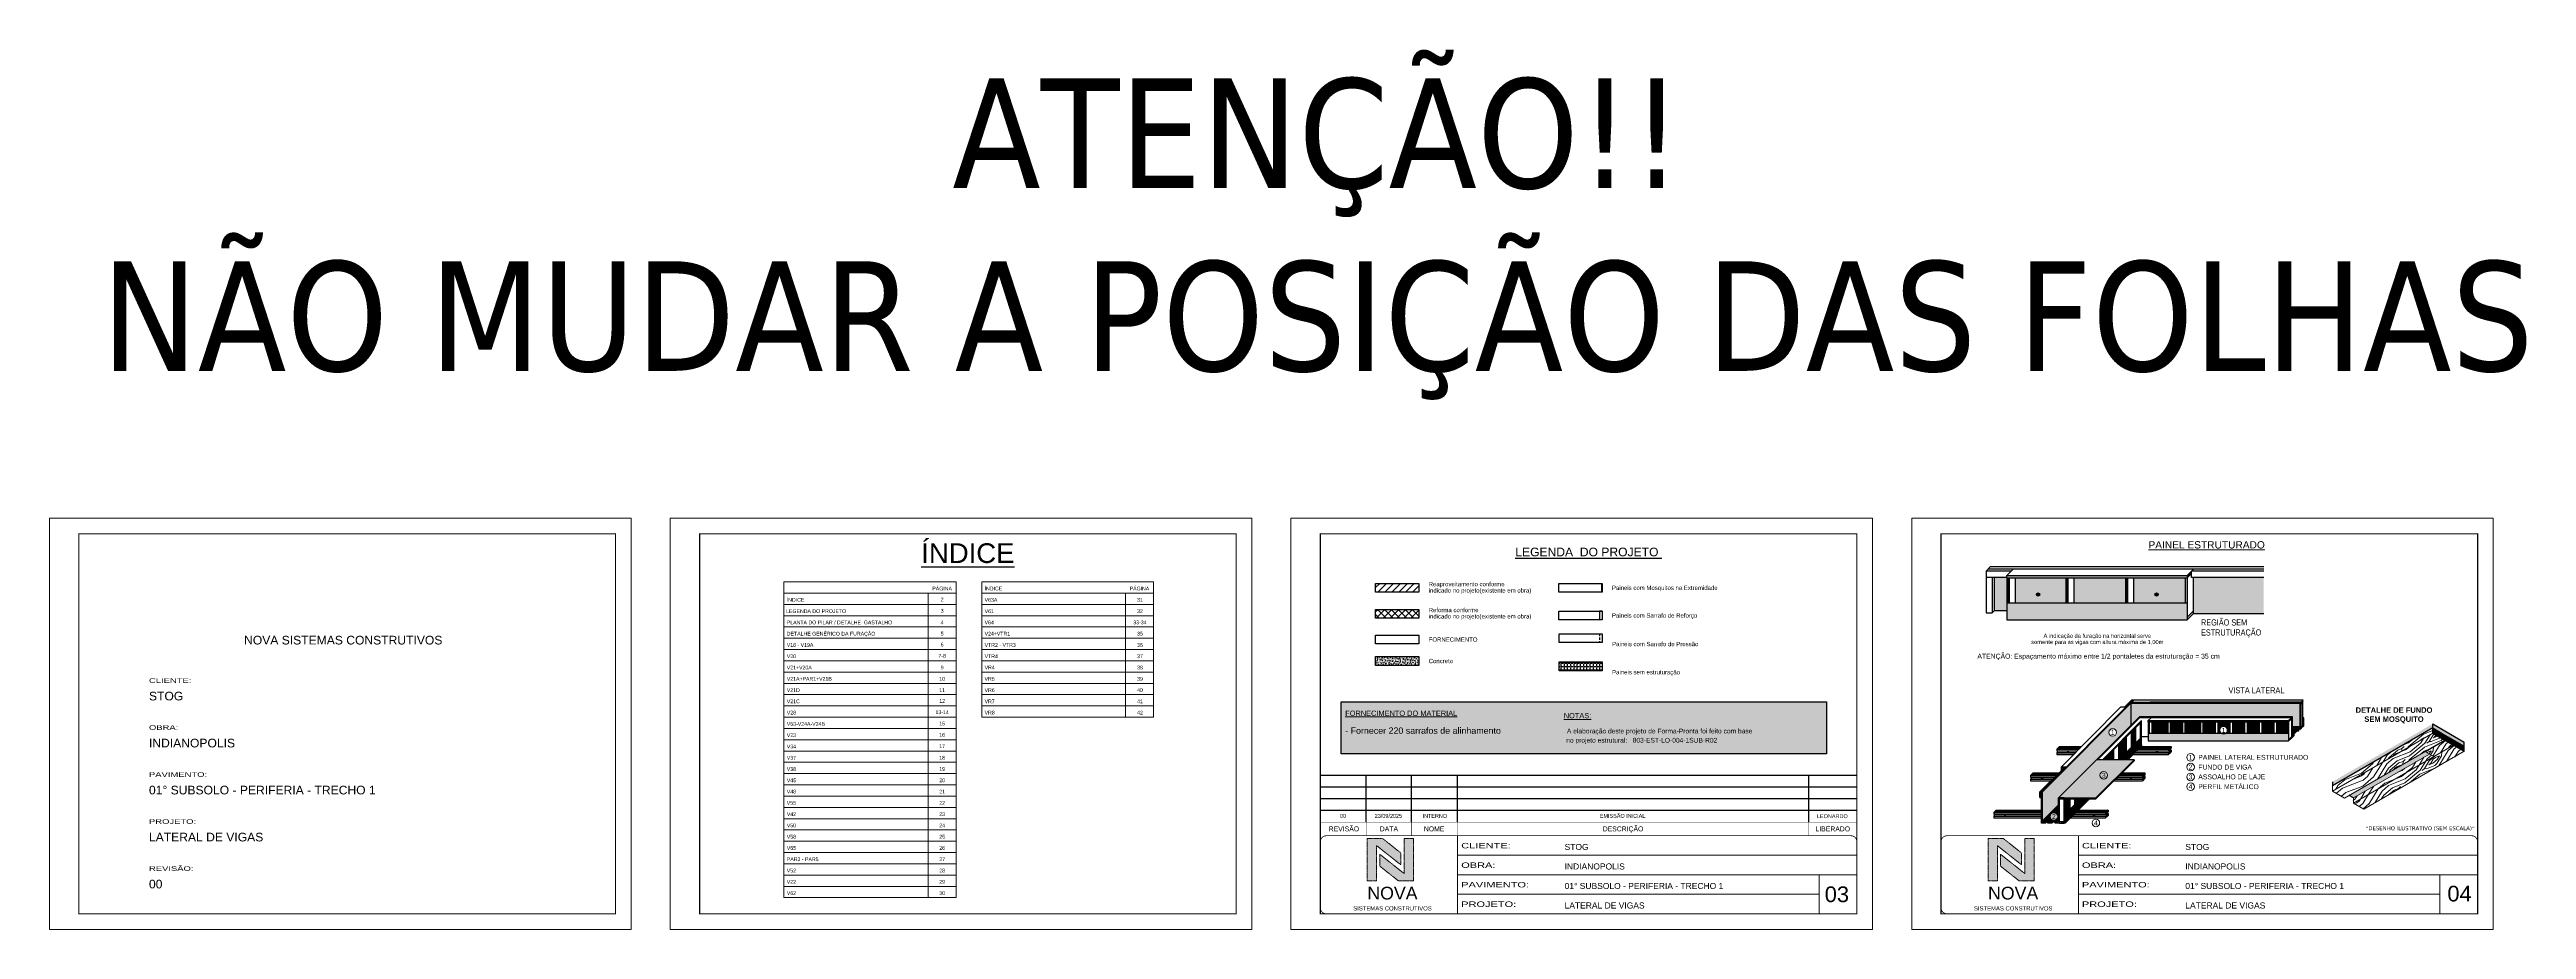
# Model space of a CAD drawing. Extents: x 0 to 6325, y 5574 to 19307.
# Drawn here: x 0 to 6325, y 17060 to 19307 of the extents above; entities that cross this region are included whole.
import ezdxf
from ezdxf.enums import TextEntityAlignment as Align

# ---------------------------------------------------------------- set-up
doc = ezdxf.new("R2010")
doc.units = 0
for name, pattern in [('CONTINUO', [0]), ('DASHED', [0.75, 0.5, -0.25]), ('HIDDEN', [9.525, 6.35, -3.175])]:
    doc.linetypes.add(name, pattern=pattern)
for name, color, linetype, lineweight in [('CARIMBO', 255, 'Continuous', 9), ('CARIMBO-LEGENDA', 75, 'Continuous', 15), ('Demarcação 1', 251, 'Continuous', 9), ('Folhas', 255, 'Continuous', 9), ('fundo', 100, 'Continuous', 9), ('Madeira', 126, 'Continuous', 18), ('REAPROVEITAMENTO', 251, 'Continuous', 9), ('SARRAFO DE PRESSAO', 251, 'DASHED', 9)]:
    doc.layers.add(name, color=color, linetype=linetype, lineweight=lineweight)
for name, color, linetype in [('COTA', 241, 'Continuous'), ('Hachura', 253, 'Continuous'), ('HACHURA MADEIRAS', 1, 'Continuous'), ('material do compensado', 7, 'Continuous'), ('Painéis', 200, 'Continuous'), ('SARR_2.2x7', 40, 'Continuous'), ('texto', 7, 'Continuous')]:
    doc.layers.add(name, color=color, linetype=linetype)
doc.layers.add('Demarcação 2', color=7, linetype='Continuous', lineweight=9, true_color=0xe0e0e0)
doc.styles.add('arial', font='arial.ttf')
doc.styles.add('CESAR1', font='arial.ttf', dxfattribs={"oblique": 15})
doc.styles.add('ROMANC', font='techb___.ttf', dxfattribs={"height": 2.5})
doc.styles.add('stylellllll', font='verdana.ttf', dxfattribs={"height": 2})
doc.styles.add('TAHOMA', font='tahoma.ttf')
doc.styles.add('Tecnologia', font='')
doc.styles.add('texto', font='ARIALN.TTF')
doc.styles.get('Tecnologia').set_extended_font_data('Forgotten Futurist')
pattern_1 = [(45, (2547.5042, 65749.2905), (0.99436891, 3.64601934), [4.6875, -0.9375, 0, -0.9375])]
pattern_2 = [(355, (-43579.17, 14712.44), (111.07494, 93.20294), [5.12645, -97.40264]), (85, (-43535.19, 14744.62), (-93.20294, 111.07494), [10.2529, -92.27619]), (40, (-43556.51, 14736.19), (8.936, 102.13894), [7.24881, -21.74642, 7.24881, -14.497615, 50.751904, -43.50449]), (40, (-43584.724, 14707.78), (8.936, 102.13894), [7.24983, -14.49967, 7.24983, -115.99871]), (40, (-43548.08, 14714.87), (8.936, 102.13894), [7.24983, -137.7482]), (40, (-43538.315, 14708.87), (8.936, 102.13894), [7.24983, -137.7482]), (40, (-43552.74, 14720.42), (8.936, 102.13894), [7.24983, -137.7482]), (40, (-43557.4, 14725.98), (8.936, 102.13894), [14.49967, -130.49838]), (40, (-43525.165, 14800.35), (8.936, 102.13894), [14.49967, -130.49838]), (40, (-43567.17, 14731.98), (8.936, 102.13894), [28.99933, -115.99871]), (40, (-43571.83, 14737.53), (8.936, 102.13894), [28.99933, -115.99871]), (40, (-43502.76, 14762.365), (8.936, 102.13894), [28.99933, -115.99871]), (40, (-43576.04, 14748.19), (8.936, 102.13894), [21.7497, -123.24834]), (40, (-43595.13, 14765.3), (8.936, 102.13894), [21.7497, -123.24834]), (40, (-43585.81, 14754.19), (8.936, 102.13894), [21.7497, -123.24834]), (40, (-43516.74, 14779.026), (8.936, 102.13894), [36.24951, -108.74853]), (40, (-43526.506, 14785.03), (8.936, 102.13894), [36.24951, -108.74853]), (40, (-43518.526, 14758.6), (8.936, 102.13894), [50.74931, -94.24873]), (21.56505, (-43568.063, 14721.764), (102.138945, -8.936), [11.4631, -217.79893]), (21.56505, (-43544.954, 14750.62), (102.138945, -8.936), [11.4631, -217.79893]), (21.56505, (-43550.955, 14740.85), (102.138945, -8.936), [11.4631, -217.79893]), (21.56505, (-43574.063, 14711.997), (102.138945, -8.936), [22.9262, -206.33583]), (21.56505, (-43549.614, 14756.17), (102.138945, -8.936), [34.3893, -194.87273]), (21.56505, (-43559.38, 14762.173), (102.138945, -8.936), [45.8524, -183.40963]), (21.56505, (-43569.15, 14768.173), (102.138945, -8.936), [45.8524, -183.40963]), (21.56505, (-43581.79, 14800.155), (102.138945, -8.936), [45.8524, -183.40963]), (21.56505, (-43582.682, 14789.94), (102.138945, -8.936), [57.3155, -171.94653]), (21.56505, (-43578.47, 14779.28), (102.138945, -8.936), [57.3155, -171.94653]), (58.43495, (-43546.295, 14735.298), (8.936, 102.138945), [11.4631, -217.79893]), (58.43495, (-43562.51, 14726.424), (8.936, 102.138945), [11.4631, -217.79893]), (58.43495, (-43579.17, 14712.444), (8.936, 102.138945), [22.9262, -206.33583]), (58.43495, (-43547.19, 14725.084), (8.936, 102.138945), [22.9262, -206.33583]), (58.43495, (-43589.83, 14708.23), (8.936, 102.138945), [34.3893, -194.87273]), (58.43495, (-43600.045, 14709.124), (8.936, 102.138945), [45.8524, -183.40963]), (58.43495, (-43507.673, 14706.19), (8.936, 102.138945), [45.8524, -183.40963]), (58.43495, (-43542.53, 14719.53), (8.936, 102.138945), [45.8524, -183.40963]), (58.43495, (-43522.994, 14707.53), (8.936, 102.138945), [57.3155, -171.94653]), (58.43495, (-43532.76, 14713.53), (8.936, 102.138945), [57.3155, -171.94653])]
pattern_3 = [(0, (-32686.6533, 6958.4922), (0.82275303, 1.645506056), [0, -1.645506056])]

# ---------------------------------------------------------------- blocks, each defined once
blk = doc.blocks.new('A$C64660E27')
at = {"layer": 'COTA', "true_color": 0x1a1a1a}
h = blk.add_hatch(color=250, dxfattribs=at)
h.dxf.hatch_style = 1
h.paths.add_polyline_path([(185.4, -11.6), (142.4, -11.6), (142.4, -131.6), (168.8, -131.6), (168.8, -32.2), (237.7, -86.7), (237.7, -53)])
at = {"layer": 'COTA'}
h = blk.add_hatch(color=20, dxfattribs=at)
h.dxf.hatch_style = 1
h.paths.add_polyline_path([(273, -11.4), (246.6, -11.4), (246.6, -111.1), (177.7, -56.6), (177.7, -90.2), (230, -131.6), (273, -131.6)])
for p, q in [((142.4, -131.6), (142.4, -11.6)), ((142.4, -11.6), (185.4, -11.6)), ((168.8, -32.2), (237.7, -86.7)), ((168.8, -131.6), (168.8, -32.2)), ((246.6, -111.1), (177.7, -56.6)), ((177.7, -90.2), (177.7, -56.6)), ((185.4, -11.6), (237.7, -53)), ((237.7, -86.7), (237.7, -53)), ((273, -11.4), (246.6, -11.4)), ((246.6, -111.1), (246.6, -11.4)), ((273, -11.4), (273, -131.6)), ((142.4, -131.6), (168.8, -131.6)), ((230, -131.6), (177.7, -90.2)), ((273, -131.6), (230, -131.6))]:
    blk.add_line(p, q)
at = {"layer": 'CARIMBO-LEGENDA', "color": 7, "linetype": 'Continuous', "style": 'arial'}
blk.add_text('SISTEMAS CONSTRUTIVOS', height=12, dxfattribs=at).set_placement((102.5, -216))
at = {"layer": 'CARIMBO-LEGENDA', "color": 7, "linetype": 'Continuous', "ltscale": 100, "style": 'arial'}
blk.add_text('NOVA', height=36, dxfattribs=at).set_placement((142.4, -184.8))
blk = doc.blocks.new('9999999999')
at = {"color": 30, "linetype": 'CONTINUO'}
for p, q in [((98564.6, 34230.2), (98564.6, 34429.4)), ((98564.6, 34379.6), (99584, 34379.6)), ((98564.6, 34329.8), (99488, 34329.8)), ((99584, 34329.8), (99488, 34329.8)), ((99488, 34329.8), (99488, 34230.2)), ((98564.6, 34280), (99488, 34280))]:
    blk.add_line(p, q, dxfattribs=at)
at = {"color": 30, "linetype": 'CONTINUO', "const_width": 2}
blk.add_lwpolyline([(99584, 34230.2), (99584, 34414.4, 0.414214), (99569, 34429.4), (98229, 34429.4, 0.414214), (98214, 34414.4), (98214, 34245.2, 0.414214), (98229, 34230.2), (99584, 34230.2)], format="xyb", dxfattribs=at)
at = {"layer": 'Folhas'}
blk.add_lwpolyline([(98139, 34190.2), (99624, 34190.2), (99624, 35240.2), (98139, 35240.2)], close=True, dxfattribs=at)
at = {"layer": 'Folhas', "color": 30, "const_width": 3}
blk.add_lwpolyline([(98214, 34230.2), (99584, 34230.2), (99584, 35200.2), (98214, 35200.2)], close=True, dxfattribs=at)
at = {"xscale": 0.9, "yscale": 0.9, "zscale": 0.9}
blk.add_blockref('A$C64660E27', (98205.8, 34433.1), dxfattribs=at)
at = {"color": 7, "linetype": 'Continuous', "ltscale": 5, "style": 'arial'}
for s, height, p in [('STOG', 15.48, (98837.7, 34393.1)), ('INDIANOPOLIS', 15.483, (98837.7, 34343.3)), ('01° SUBSOLO - PERIFERIA - TRECHO 1', 15.483, (98837.7, 34293.5)), ('LATERAL DE VIGAS', 15.483, (98837.7, 34243.7))]:
    blk.add_text(s, height=height, dxfattribs=at).set_placement(p)
at = {"layer": 'Folhas', "color": 7, "style": 'Tecnologia', "width": 1.5}
for s, p in [('CLIENTE:', (98573.7, 34397.2)), ('OBRA:', (98573.7, 34347.3)), ('PAVIMENTO:', (98573.7, 34297.5)), ('PROJETO:', (98573.7, 34247.7))]:
    blk.add_text(s, height=14, dxfattribs=at).set_placement(p)

msp = doc.modelspace()

# ---------------------------------------------------------------- hatches: boundary and pattern name
at = {"linetype": 'ByBlock', "ltscale": 2}
for points in [[(5458.34, 17963.74), (4998.29, 17963.74), (4998.29, 17957.36), (5458.34, 17957.36)], [(4998.18, 17893.65), (5003.5, 17893.65), (5003.5, 17957.25), (4998.18, 17957.25)], [(5148.36, 17893.65), (5153.68, 17893.65), (5153.68, 17957.25), (5148.36, 17957.25)], [(5339.31, 17546.16), (5341.66, 17548.51), (5341.66, 17589.95), (5339.31, 17587.6)], [(5358.96, 17561.4), (5361.4, 17561.4), (5361.4, 17590.11), (5358.96, 17590.11)], [(5406.24, 17561.4), (5408.67, 17561.4), (5408.67, 17590.11), (5406.24, 17590.11)], [(5443.77, 17561.39), (5446.21, 17561.39), (5446.21, 17590.11), (5443.77, 17590.11)], [(5489.7, 17561.39), (5492.14, 17561.39), (5492.14, 17590.11), (5489.7, 17590.11)], [(5527.23, 17561.39), (5529.67, 17561.39), (5529.67, 17590.11), (5527.23, 17590.11)], [(5564.77, 17561.39), (5567.21, 17561.39), (5567.21, 17590.11), (5564.77, 17590.11)], [(5602.3, 17561.39), (5604.74, 17561.39), (5604.74, 17590.11), (5602.3, 17590.11)], [(5639.84, 17561.39), (5642.27, 17561.39), (5642.27, 17590.11), (5639.84, 17590.11)], [(5677.37, 17561.39), (5679.81, 17561.39), (5679.81, 17590.11), (5677.37, 17590.11)], [(5714.9, 17561.39), (5717.34, 17561.39), (5717.34, 17590.11), (5714.9, 17590.11)], [(5756.23, 17600.1), (5754.21, 17600.1), (5754.21, 17597.86)], [(5285.91, 17534.2), (5283.56, 17531.85), (5283.56, 17493.35), (5285.91, 17493.35)], [(5339.42, 17546.27), (5339.42, 17548.74), (5286.02, 17495.35), (5286.02, 17493.46), (5286.61, 17493.46)], [(5315.97, 17525.3), (5318.32, 17527.65), (5318.32, 17566.95), (5315.97, 17564.59)], [(5188.75, 17393.33), (5186.18, 17393.33), (5144.72, 17351.87), (5147.29, 17351.87)], [(5171.54, 17378.69), (5173.89, 17381.04), (5173.89, 17393.22), (5171.54, 17393.22)]]:
    msp.add_hatch(color=256, dxfattribs=at).paths.add_polyline_path(points)
for points in [[(5469.69, 17968.62), (5469.69, 17975), (5458.34, 17963.74), (5458.34, 17957.36)], [(5300.74, 17893.65), (5306.07, 17893.65), (5306.07, 17957.36), (5300.74, 17957.36)], [(5731.43, 17559.46), (5725.45, 17553.53), (5725.45, 17549.33), (5731.43, 17555.26)], [(5746.6, 17570.31), (5746.6, 17574.5), (5742.37, 17570.31), (5742.37, 17566.11)], [(5086.2, 17411.48), (5082.54, 17411.48), (5082.54, 17396.63), (5086.2, 17396.63)]]:
    msp.add_hatch(color=256).paths.add_polyline_path(points)
h = msp.add_hatch(color=256)
h.paths.add_polyline_path([(5458.34, 17857.11), (5458.34, 17850.73), (5474.57, 17866.82), (5474.57, 17873.2)])
h.paths.add_polyline_path([(5453.02, 17893.65), (5458.34, 17893.65), (5458.34, 17957.36), (5453.02, 17957.36)])
at = {"linetype": 'Continuous', "ltscale": 1.5}
h = msp.add_hatch(dxfattribs=at)
h.set_pattern_fill('ANSI36', color=256, scale=15, style=0)
h.set_pattern_definition(pattern_1)
h.paths.add_polyline_path([(5129.97, 17524.78), (5127.47, 17522.27), (5184.03, 17522.27), (5186.52, 17524.78)])
h = msp.add_hatch(dxfattribs=at)
h.set_pattern_fill('ANSI36', color=256, scale=15, style=0)
h.set_pattern_definition(pattern_1)
h.paths.add_polyline_path([(5415.66, 17524.78), (5337.93, 17524.78), (5335.42, 17522.27), (5413.16, 17522.27)])
h.paths.add_polyline_path([(5415.66, 17524.78), (5413.16, 17522.27), (5413.16, 17508.66), (5415.66, 17511.17)])
h = msp.add_hatch(dxfattribs=at)
h.set_pattern_fill('ANSI36', color=256, scale=15, style=0)
h.set_pattern_definition(pattern_1)
h.paths.add_polyline_path([(5062.99, 17457.41), (5060.49, 17454.9), (5117.05, 17454.9), (5119.54, 17457.41)])
h = msp.add_hatch(dxfattribs=at)
h.set_pattern_fill('ANSI36', color=256, scale=15, style=0)
h.set_pattern_definition(pattern_1)
h.paths.add_polyline_path([(5348.68, 17457.41), (5346.18, 17454.9), (5346.18, 17441.29), (5348.68, 17443.8)])
h.paths.add_polyline_path([(5289.68, 17457.41), (5287.17, 17454.9), (5346.18, 17454.9), (5348.68, 17457.41)])
h = msp.add_hatch(dxfattribs=at)
h.set_pattern_fill('ANSI36', color=256, scale=15, style=0)
h.set_pattern_definition(pattern_1)
h.paths.add_polyline_path([(4968.92, 17362.79), (4966.41, 17360.28), (5073.88, 17360.28), (5073.88, 17362.79)])
at = {"linetype": 'ByBlock', "ltscale": 2}
h = msp.add_hatch(color=256, dxfattribs=at)
h.paths.add_polyline_path([(5096.99, 17334.49), (5088.77, 17334.49), (5088.77, 17331.57), (5096.99, 17331.57)])
h.paths.add_polyline_path([(5113.29, 17334.49), (5102.5, 17334.49), (5102.5, 17331.57), (5113.29, 17331.57)])
h.paths.add_polyline_path([(5129.84, 17334.49), (5121.62, 17334.49), (5121.62, 17331.57), (5129.84, 17331.57)])
at = {"linetype": 'Continuous', "ltscale": 1.5}
h = msp.add_hatch(dxfattribs=at)
h.set_pattern_fill('ANSI36', color=256, scale=15, style=0)
h.set_pattern_definition(pattern_1)
h.paths.add_polyline_path([(5254.61, 17362.79), (5252.1, 17360.28), (5252.1, 17346.67), (5254.61, 17349.18)])
h.paths.add_polyline_path([(5178.5, 17362.79), (5176, 17360.28), (5252.1, 17360.28), (5254.61, 17362.79)])
at = {"layer": 'COTA', "linetype": 'Continuous', "ltscale": 200}
h = msp.add_hatch(dxfattribs=at)
h.set_pattern_fill('AR-CONC', color=256, scale=0.9)
h.set_pattern_definition([(50, (-100436.6474, -17100.103), (6.45534164, -0.56476921), [0.675, -7.425]), (355, (-100436.6474, -17100.103), (-1.248762, 6.7697292), [0.54, -5.94]), (100.4514445, (-100436.1094, -17100.15), (5.20657962, 6.20495992), [0.57366173, -6.310279]), (46.1842, (-100436.647, -17098.303), (9.605172, -1.4896735), [1.0125, -11.1375]), (96.6356355, (-100435.847, -17098.427), (8.4119575, 8.7670674), [0.8604931, -9.4654238]), (351.184164, (-100436.647, -17098.303), (8.4119575, 8.7670674), [0.81, -8.91]), (21, (-100435.7474, -17098.753), (5.37216347, -3.62357002), [0.675, -7.425]), (326, (-100435.7474, -17098.753), (2.189838, 6.5263504), [0.54, -5.94]), (71.451445, (-100435.3, -17099.055), (7.5620014, 2.90278038), [0.5736617, -6.310279]), (37.5, (-100436.6474, -17100.103), (0.1094387, 2.996044684), [0, -5.868, 0, -6.03, 0, -5.9625]), (7.5, (-100436.6474, -17100.103), (2.36762584, 3.54970541), [0, -3.438, 0, -5.733, 0, -2.2725]), (327.5, (-100438.6544, -17100.103), (4.804401926, -0.202993846), [0, -2.25, 0, -7.02, 0, -9.315]), (317.5, (-100439.5544, -17100.103), (5.24867552, 0.90094484), [0, -2.925, 0, -4.662, 0, -6.615])])
h.paths.add_polyline_path([(3496.67, 17734.23), (3496.67, 17756.48), (3386.1, 17756.48), (3386.1, 17734.23)])
at = {"layer": 'Demarcação 1'}
h = msp.add_hatch(color=256, dxfattribs=at)
h.paths.add_polyline_path([(5108.5, 17348.39, 1), (5127.86, 17348.39, 1)], flags=17)
h.paths.add_polyline_path([(5129.84, 17396.09), (5314.88, 17581.14), (5314.88, 17637.61), (5314.88, 17637.61), (5088.77, 17411.5), (5088.77, 17337.06), (5129.84, 17378.13)])
h.paths.add_polyline_path([(5258.7, 17562.93, -1), (5278.05, 17562.93, -1)], flags=16)
h.paths.add_polyline_path([(5110.3, 17339.14), (5126.06, 17339.14), (5126.06, 17357.69), (5110.3, 17357.69)], flags=24)
h.paths.add_polyline_path([(5260.5, 17553.68), (5276.25, 17553.68), (5276.25, 17572.23), (5260.5, 17572.23)], flags=24)
for points in [[(5314.88, 17581.14), (5336.82, 17603.07), (5727.38, 17603.07), (5727.38, 17577.45), (5746.6, 17577.45), (5746.6, 17637.61), (5314.88, 17637.61)], [(5727.38, 17577.45), (5727.38, 17558.39), (5746.6, 17577.45)]]:
    msp.add_hatch(color=256, dxfattribs=at).paths.add_polyline_path(points)
h = msp.add_hatch(color=256, dxfattribs=at)
h.paths.add_polyline_path([(5088.77, 17337.06), (5129.84, 17337.06), (5129.84, 17378.13)])
h.paths.add_polyline_path([(5108.5, 17348.39, -1), (5127.86, 17348.39, -1)], flags=16)
h.paths.add_polyline_path([(5110.3, 17339.14), (5126.06, 17339.14), (5126.06, 17357.69), (5110.3, 17357.69)], flags=24)
at = {"layer": 'Demarcação 2'}
for points in [[(4998.29, 17957.37), (4998.29, 17957.37), (4998.29, 17957.37), (4998.29, 17958.43), (4965.29, 17958.43), (4965.29, 17873.2), (4998.29, 17873.2)], [(5019.84, 17893.65), (5148.47, 17893.65), (5148.47, 17957.36), (5019.84, 17957.36)], [(5170.02, 17893.65), (5300.74, 17893.65), (5300.74, 17957.36), (5170.02, 17957.36)], [(5474.57, 17958.43), (5474.57, 17866.82), (5653.84, 17866.82), (5653.84, 17958.43)], [(5458.34, 17893.65), (4998.29, 17893.65), (4998.29, 17857.11), (4998.29, 17850.73), (5458.34, 17850.73)], [(5368.93, 17561.4), (5406.34, 17561.4), (5406.34, 17590.22), (5368.93, 17590.22)], [(5416.21, 17561.4), (5443.88, 17561.39), (5443.88, 17590.22), (5416.21, 17590.22)], [(5453.74, 17561.39), (5489.81, 17561.39), (5489.81, 17590.22), (5453.74, 17590.22)], [(5499.68, 17561.39), (5527.34, 17561.39), (5527.34, 17590.22), (5499.68, 17590.22)], [(5574.74, 17561.39), (5602.41, 17561.39), (5602.41, 17590.22), (5574.74, 17590.22)], [(5612.28, 17561.39), (5639.94, 17561.39), (5639.94, 17590.22), (5612.28, 17590.22)], [(5649.81, 17561.39), (5677.48, 17561.39), (5677.48, 17590.22), (5649.81, 17590.22)], [(5687.34, 17561.39), (5715.01, 17561.39), (5715.01, 17590.22), (5687.34, 17590.22)], [(5286.02, 17495.35), (5303.76, 17513.08), (5303.76, 17552.05), (5286.02, 17534.31)], [(5341.77, 17531.54), (5341.77, 17548.62), (5286.61, 17493.46), (5306.61, 17493.46), (5341.76, 17528.61)], [(5318.43, 17527.76), (5327.1, 17536.42), (5327.1, 17575.39), (5318.43, 17566.72)], [(5717.45, 17561.39), (5557.78, 17561.39, -0.3830345), (5544.85, 17561.39), (5359.07, 17561.4), (5359.07, 17541.4), (5717.45, 17541.39)], [(5245.17, 17493.46), (5271.35, 17493.46), (5271.35, 17519.64)], [(5147.08, 17354.23), (5159.32, 17366.47), (5159.32, 17393.33), (5147.08, 17393.33)], [(5209.05, 17393.33), (5203.56, 17393.33), (5188.75, 17393.33), (5147.29, 17351.87), (5147.29, 17331.57)], [(5174, 17381.15), (5186.18, 17393.33), (5174, 17393.33)]]:
    msp.add_hatch(color=256, dxfattribs=at).paths.add_polyline_path(points)
h = msp.add_hatch(color=256, dxfattribs=at)
h.paths.add_polyline_path([(5376.07, 17915.18, -1), (5384.43, 17915.18, -1)], flags=16)
h.paths.add_polyline_path([(5322.29, 17893.65), (5453.02, 17893.65), (5453.02, 17957.36), (5322.29, 17957.36)])
h = msp.add_hatch(color=8, dxfattribs=at)
h.set_gradient(color1=(112, 112, 112), one_color=1, tint=1, name='SPHERICAL')
h.paths.add_polyline_path([(3298.17, 17641.08), (4537.11, 17641.08), (4537.11, 17508.07), (3298.17, 17508.07)])
h = msp.add_hatch(color=256, dxfattribs=at)
h.paths.add_polyline_path([(5560.99, 17568.6, -1), (5541.64, 17568.6, -1)], flags=16)
h.paths.add_polyline_path([(5543.44, 17559.34), (5559.19, 17559.34), (5559.19, 17577.9), (5543.44, 17577.9)], flags=24)
h.paths.add_polyline_path([(5537.21, 17561.39), (5564.87, 17561.39), (5564.88, 17590.22), (5537.21, 17590.22)])
h = msp.add_hatch(color=256, dxfattribs=at)
h.paths.add_polyline_path([(5129.84, 17396.09), (5132.4, 17396.09), (5144.72, 17396.09), (5225.48, 17396.09), (5322.84, 17493.46), (5227.2, 17493.46)])
h.paths.add_polyline_path([(5237.58, 17444.08), (5253.44, 17444.08), (5253.44, 17462.96), (5237.58, 17462.96)], flags=24)
at = {"layer": 'fundo'}
h = msp.add_hatch(color=252, dxfattribs=at)
h.dxf.hatch_style = 1
h.paths.add_polyline_path([(5829.49, 17437.11), (5829.49, 17426.46), (6085.64, 17574.34), (6085.64, 17585)])
h = msp.add_hatch(color=252, dxfattribs=at)
h.dxf.hatch_style = 1
h.paths.add_polyline_path([(6116.72, 17567.06), (6085.64, 17585), (6085.64, 17574.34), (6116.72, 17556.4), (6166.05, 17527.92), (6166.05, 17538.57)])
h = msp.add_hatch(color=252, dxfattribs=at)
h.dxf.hatch_style = 1
h.paths.add_polyline_path([(6077.01, 17507.6), (6066.64, 17513.59), (6066.64, 17514.46), (5871.85, 17402), (5882.77, 17395.7)])
at = {"layer": 'Hachura'}
h = msp.add_hatch(dxfattribs=at)
h.set_pattern_fill('ANGLE', color=256, scale=30)
h.set_pattern_definition([(0, (-100436.647, -17100.103), (0, 8.25), [6, -2.25]), (90, (-100436.647, -17100.103), (-8.25, 5e-16), [6, -2.25])])
h.paths.add_polyline_path([(3965, 17720.61), (3965, 17742.86), (3854.43, 17742.86), (3854.43, 17720.61)])
at = {"layer": 'HACHURA MADEIRAS'}
h = msp.add_hatch(dxfattribs=at)
h.set_pattern_fill('DOTS', scale=1.036539)
h.set_pattern_definition(pattern_3)
h.paths.add_polyline_path([(6116.72, 17543.38), (6116.72, 17556.4), (6085.64, 17574.34), (6085.64, 17561.32)])
h = msp.add_hatch(dxfattribs=at)
h.set_pattern_fill('DOTS', scale=1.036539)
h.set_pattern_definition(pattern_3)
h.paths.add_polyline_path([(6117.47, 17555.96), (6117.47, 17542.94), (6138.61, 17530.74), (6138.61, 17543.76)])
h = msp.add_hatch(dxfattribs=at)
h.set_pattern_fill('DOTS', scale=1.036539)
h.set_pattern_definition(pattern_3)
h.paths.add_polyline_path([(6138.91, 17543.58), (6138.91, 17530.56), (6166.05, 17514.89), (6166.05, 17527.92)])
at = {"layer": 'Madeira'}
h = msp.add_hatch(dxfattribs=at)
h.set_pattern_fill('PATRON00077', color=256, scale=102.529099, angle=355, pattern_type=2)
h.set_pattern_definition(pattern_2)
h.paths.add_polyline_path([(5829.49, 17426.46), (5829.49, 17413.43), (6085.64, 17561.32), (6085.64, 17574.34)])
h = msp.add_hatch(dxfattribs=at)
h.set_pattern_fill('PATRON00077', color=256, scale=102.529099, angle=355, pattern_type=2)
h.set_pattern_definition([(355, (-12476.65, -54528.13), (111.07494, 93.20294), [5.12645, -97.40264]), (85, (-12432.67, -54495.95), (-93.20294, 111.07494), [10.25291, -92.27619]), (40, (-12453.99, -54504.38), (8.936, 102.138945), [7.248807, -21.74642, 7.248807, -14.497615, 50.751904, -43.504487]), (40, (-12482.206, -54532.786), (8.936, 102.138945), [7.24983, -14.499665, 7.24983, -115.99871]), (40, (-12445.564, -54525.7), (8.936, 102.138945), [7.24983, -137.74821]), (40, (-12435.8, -54531.7), (8.936, 102.138945), [7.24983, -137.74821]), (40, (-12450.224, -54520.146), (8.936, 102.138945), [7.24983, -137.74821]), (40, (-12454.884, -54514.59), (8.936, 102.138945), [14.49967, -130.49838]), (40, (-12422.65, -54440.22), (8.936, 102.138945), [14.49967, -130.49838]), (40, (-12464.65, -54508.59), (8.936, 102.138945), [28.99933, -115.99871]), (40, (-12469.31, -54503.04), (8.936, 102.138945), [28.99933, -115.99871]), (40, (-12400.24, -54478.205), (8.936, 102.138945), [28.99933, -115.99871]), (40, (-12473.525, -54492.38), (8.936, 102.138945), [21.7497, -123.24834]), (40, (-12492.61, -54475.27), (8.936, 102.138945), [21.7497, -123.24834]), (40, (-12483.29, -54486.38), (8.936, 102.138945), [21.7497, -123.24834]), (40, (-12414.22, -54461.54), (8.936, 102.138945), [36.24951, -108.74853]), (40, (-12423.99, -54455.54), (8.936, 102.138945), [36.24951, -108.74853]), (40, (-12416.01, -54481.97), (8.936, 102.138945), [50.74931, -94.24873]), (21.56505, (-12465.545, -54518.806), (102.138945, -8.936), [11.4631, -217.79893]), (21.56505, (-12442.436, -54489.95), (102.138945, -8.936), [11.4631, -217.79893]), (21.56505, (-12448.437, -54499.72), (102.138945, -8.936), [11.4631, -217.79893]), (21.56505, (-12471.545, -54528.573), (102.138945, -8.936), [22.9262, -206.33583]), (21.56505, (-12447.096, -54484.397), (102.138945, -8.936), [34.3893, -194.87273]), (21.56505, (-12456.864, -54478.397), (102.138945, -8.936), [45.8524, -183.40963]), (21.56505, (-12466.63, -54472.396), (102.138945, -8.936), [45.8524, -183.40963]), (21.56505, (-12479.27, -54440.414), (102.138945, -8.936), [45.8524, -183.40963]), (21.56505, (-12480.164, -54450.63), (102.138945, -8.936), [57.31551, -171.94653]), (21.56505, (-12475.95, -54461.29), (102.138945, -8.936), [57.31551, -171.94653]), (58.43495, (-12443.777, -54505.27), (8.936, 102.138945), [11.4631, -217.79893]), (58.43495, (-12459.99, -54514.146), (8.936, 102.138945), [11.4631, -217.79893]), (58.43495, (-12476.652, -54528.126), (8.936, 102.138945), [22.9262, -206.33583]), (58.43495, (-12444.67, -54515.486), (8.936, 102.138945), [22.9262, -206.33583]), (58.43495, (-12487.313, -54532.34), (8.936, 102.138945), [34.3893, -194.87273]), (58.43495, (-12497.527, -54531.446), (8.936, 102.138945), [45.8524, -183.40963]), (58.43495, (-12405.155, -54534.38), (8.936, 102.138945), [45.8524, -183.40963]), (58.43495, (-12440.01, -54521.04), (8.936, 102.138945), [45.8524, -183.40963]), (58.43495, (-12420.476, -54533.04), (8.936, 102.138945), [57.31551, -171.94653]), (58.43495, (-12430.243, -54527.04), (8.936, 102.138945), [57.31551, -171.94653])])
h.paths.add_polyline_path([(5829.49, 17413.43), (5860.57, 17395.49), (6116.72, 17543.38), (6085.64, 17561.32)])
h = msp.add_hatch(dxfattribs=at)
h.set_pattern_fill('PATRON00077', color=256, scale=102.529099, angle=355, pattern_type=2)
h.set_pattern_definition(pattern_2)
h.paths.add_polyline_path([(5909.92, 17367.01), (6166.05, 17514.89), (6138.91, 17530.56), (5882.86, 17382.73)])
h = msp.add_hatch(dxfattribs=at)
h.set_pattern_fill('PATRON00077', color=256, scale=102.529099, angle=355, pattern_type=2)
h.set_pattern_definition([(355, (-43601.13, 14725.18), (111.07494, 93.20294), [5.12645, -97.40264]), (85, (-43557.15, 14757.36), (-93.20294, 111.07494), [10.2529, -92.27619]), (40, (-43578.47, 14748.93), (8.936, 102.13894), [7.24881, -21.74642, 7.24881, -14.497615, 50.751904, -43.50449]), (40, (-43606.69, 14720.52), (8.936, 102.13894), [7.24983, -14.49967, 7.24983, -115.99871]), (40, (-43570.046, 14727.61), (8.936, 102.13894), [7.24983, -137.7482]), (40, (-43560.28, 14721.61), (8.936, 102.13894), [7.24983, -137.7482]), (40, (-43574.706, 14733.16), (8.936, 102.13894), [7.24983, -137.7482]), (40, (-43579.37, 14738.72), (8.936, 102.13894), [14.49967, -130.49838]), (40, (-43547.13, 14813.09), (8.936, 102.13894), [14.49967, -130.49838]), (40, (-43589.13, 14744.72), (8.936, 102.13894), [28.99933, -115.99871]), (40, (-43593.794, 14750.27), (8.936, 102.13894), [28.99933, -115.99871]), (40, (-43524.72, 14775.104), (8.936, 102.13894), [28.99933, -115.99871]), (40, (-43598.01, 14760.93), (8.936, 102.13894), [21.7497, -123.24834]), (40, (-43617.094, 14778.04), (8.936, 102.13894), [21.7497, -123.24834]), (40, (-43607.774, 14766.93), (8.936, 102.13894), [21.7497, -123.24834]), (40, (-43538.7, 14791.766), (8.936, 102.13894), [36.24951, -108.74853]), (40, (-43548.47, 14797.766), (8.936, 102.13894), [36.24951, -108.74853]), (40, (-43540.49, 14771.34), (8.936, 102.13894), [50.74931, -94.24873]), (21.56505, (-43590.027, 14734.503), (102.138945, -8.936), [11.4631, -217.79893]), (21.56505, (-43566.92, 14763.36), (102.138945, -8.936), [11.4631, -217.79893]), (21.56505, (-43572.92, 14753.59), (102.138945, -8.936), [11.4631, -217.79893]), (21.56505, (-43596.028, 14724.736), (102.138945, -8.936), [22.9262, -206.33583]), (21.56505, (-43571.58, 14768.91), (102.138945, -8.936), [34.3893, -194.87273]), (21.56505, (-43581.346, 14774.91), (102.138945, -8.936), [45.8524, -183.40963]), (21.56505, (-43591.113, 14780.913), (102.138945, -8.936), [45.8524, -183.40963]), (21.56505, (-43603.753, 14812.895), (102.138945, -8.936), [45.8524, -183.40963]), (21.56505, (-43604.646, 14802.68), (102.138945, -8.936), [57.3155, -171.94653]), (21.56505, (-43600.433, 14792.02), (102.138945, -8.936), [57.3155, -171.94653]), (58.43495, (-43568.26, 14748.037), (8.936, 102.138945), [11.4631, -217.79893]), (58.43495, (-43584.473, 14739.163), (8.936, 102.138945), [11.4631, -217.79893]), (58.43495, (-43601.135, 14725.183), (8.936, 102.138945), [22.9262, -206.33583]), (58.43495, (-43569.152, 14737.823), (8.936, 102.138945), [22.9262, -206.33583]), (58.43495, (-43611.795, 14720.97), (8.936, 102.138945), [34.3893, -194.87273]), (58.43495, (-43622.01, 14721.863), (8.936, 102.138945), [45.8524, -183.40963]), (58.43495, (-43529.637, 14718.93), (8.936, 102.138945), [45.8524, -183.40963]), (58.43495, (-43564.492, 14732.27), (8.936, 102.138945), [45.8524, -183.40963]), (58.43495, (-43544.96, 14720.27), (8.936, 102.138945), [57.3155, -171.94653]), (58.43495, (-43554.725, 14726.27), (8.936, 102.138945), [57.3155, -171.94653])])
h.paths.add_polyline_path([(6087.78, 17501.38), (6138.61, 17530.74), (6116.95, 17543.3), (6066.64, 17513.59)])
h = msp.add_hatch(dxfattribs=at)
h.set_pattern_fill('PATRON00077', color=256, scale=102.529099, angle=355, pattern_type=2)
h.set_pattern_definition(pattern_2)
h.paths.add_polyline_path([(6088.14, 17501.18), (6076.86, 17507.69), (5882.7, 17395.66), (5882.77, 17382.68)])
at = {"layer": 'REAPROVEITAMENTO'}
h = msp.add_hatch(dxfattribs=at)
h.set_pattern_fill('ANSI31', color=256, scale=100, style=0)
h.set_pattern_definition([(45, (4436.378, 21122.11), (-8.838835, 8.838835), [])])
h.paths.add_polyline_path([(3386.1, 17943.32), (3386.1, 17921.07), (3496.67, 17921.07), (3496.67, 17943.32)])
h = msp.add_hatch(dxfattribs=at)
h.set_pattern_fill('ANSI37', color=256, scale=100, style=0)
h.set_pattern_definition([(45, (-96469.639, -16895.627), (-8.8388348, 8.8388348), []), (135, (-96469.639, -16895.627), (-8.8388348, -8.8388348), [])])
h.paths.add_polyline_path([(3386.1, 17877.09), (3386.1, 17854.84), (3496.67, 17854.84), (3496.67, 17877.09)])

# ---------------------------------------------------------------- linework, layer by layer
at = {"linetype": 'ByBlock', "ltscale": 2}
for p, q in [((4944.86, 17975), (4955.3, 17985.44)), ((4944.86, 17975), (4944.86, 17958.43)), ((5014.51, 17979.83), (4998.29, 17963.74)), ((4998.29, 17963.74), (5458.34, 17963.74)), ((4998.29, 17957.37), (4998.29, 17963.74)), ((5474.57, 17979.83), (5458.34, 17963.74)), ((5469.69, 17968.62), (5458.34, 17957.36)), ((5458.34, 17963.74), (5458.34, 17850.73)), ((5469.69, 17958.43), (5469.69, 17975)), ((4944.86, 17958.43), (4944.86, 17868.37)), ((4960.46, 17958.43), (4960.46, 17868.37)), ((4965.29, 17958.43), (4965.29, 17873.2)), ((4998.29, 17957.37), (4998.29, 17850.73)), ((4998.29, 17957.37), (4998.29, 17857.11)), ((4998.29, 17957.36), (5458.34, 17957.36)), ((5003.61, 17957.37), (5003.61, 17893.65)), ((5019.84, 17893.65), (5019.84, 17957.37)), ((5148.47, 17957.37), (5148.47, 17893.65)), ((5153.8, 17957.37), (5153.8, 17893.65)), ((5170.02, 17893.65), (5170.02, 17957.37)), ((5300.74, 17957.36), (5300.74, 17893.65)), ((5306.07, 17957.36), (5306.07, 17893.65)), ((5322.29, 17893.65), (5322.29, 17957.36)), ((5453.02, 17957.36), (5453.02, 17893.65)), ((5474.57, 17866.82), (5474.57, 17958.42)), ((4960.46, 17868.37), (4965.29, 17873.2)), ((4998.29, 17873.2), (4965.29, 17873.2)), ((4998.29, 17873.2), (4965.29, 17873.2)), ((5474.57, 17873.2), (5458.34, 17857.11)), ((5474.57, 17866.82), (5458.34, 17850.73)), ((5229.77, 17493.46), (5339.38, 17603.07)), ((5339.42, 17546.27), (5339.42, 17587.71)), ((5341.77, 17531.54), (5341.77, 17590.06)), ((5366.49, 17600.51), (5359.07, 17593.14)), ((5359.07, 17593.14), (5717.45, 17593.14)), ((5359.07, 17590.22), (5359.07, 17593.14)), ((5359.07, 17590.22), (5717.45, 17590.22)), ((5359.07, 17590.22), (5359.07, 17541.4)), ((5359.07, 17590.22), (5359.07, 17561.4)), ((5361.5, 17590.22), (5361.5, 17561.4)), ((5368.93, 17561.4), (5368.93, 17590.22)), ((5406.34, 17590.22), (5406.34, 17561.4)), ((5408.78, 17590.22), (5408.78, 17561.4)), ((5416.21, 17561.4), (5416.21, 17590.22)), ((5443.88, 17590.22), (5443.88, 17561.39)), ((5446.31, 17590.22), (5446.31, 17561.39)), ((5453.74, 17561.39), (5453.74, 17590.22)), ((5489.81, 17590.22), (5489.81, 17561.39)), ((5492.25, 17590.22), (5492.25, 17561.39)), ((5499.68, 17561.39), (5499.68, 17590.22)), ((5527.34, 17590.22), (5527.34, 17561.39)), ((5529.78, 17590.22), (5529.78, 17561.39)), ((5537.21, 17561.39), (5537.21, 17590.22)), ((5564.88, 17590.22), (5564.87, 17561.39)), ((5567.31, 17590.22), (5567.31, 17561.39)), ((5574.74, 17561.39), (5574.74, 17590.22)), ((5602.41, 17590.22), (5602.41, 17561.39)), ((5604.85, 17590.22), (5604.85, 17561.39)), ((5612.28, 17561.39), (5612.28, 17590.22)), ((5639.94, 17590.22), (5639.94, 17561.39)), ((5642.38, 17590.22), (5642.38, 17561.39)), ((5649.81, 17561.39), (5649.81, 17590.22)), ((5677.48, 17590.22), (5677.48, 17561.39)), ((5679.91, 17590.22), (5679.91, 17561.39)), ((5687.34, 17561.39), (5687.34, 17590.22)), ((5715.01, 17590.22), (5715.01, 17561.39)), ((5724.88, 17600.51), (5717.45, 17593.14)), ((5724.88, 17597.59), (5717.45, 17590.22)), ((5717.45, 17593.14), (5717.45, 17590.22)), ((5717.45, 17590.22), (5717.45, 17541.39)), ((5724.88, 17600.51), (5727.38, 17603.07)), ((5724.88, 17600.51), (5724.88, 17548.76)), ((5754.21, 17642.3), (5749.16, 17637.29)), ((5754.21, 17597.86), (5756.23, 17600.1)), ((5756.23, 17600.1), (5754.21, 17600.1)), ((5756.23, 17580.1), (5756.23, 17600.1)), ((5125.4, 17520.21), (5125.4, 17516.01)), ((5125.4, 17520.21), (5168.64, 17520.21)), ((5125.4, 17520.21), (5181.98, 17520.21)), ((5127.47, 17522.27), (5184.03, 17522.27)), ((5129.97, 17524.78), (5186.52, 17524.78)), ((5132.04, 17526.85), (5188.58, 17526.85)), ((5283.67, 17493.46), (5283.67, 17531.96)), ((5341.77, 17551.1), (5284.13, 17493.46)), ((5286.02, 17493.46), (5286.02, 17534.31)), ((5303.76, 17513.08), (5303.76, 17552.38)), ((5316.08, 17525.4), (5316.08, 17564.7)), ((5318.43, 17527.76), (5318.43, 17567.05)), ((5327.1, 17536.42), (5327.1, 17575.39)), ((5333.36, 17520.21), (5411.09, 17520.21)), ((5335.42, 17522.27), (5413.16, 17522.27)), ((5337.93, 17524.78), (5415.66, 17524.78)), ((5340, 17526.85), (5417.73, 17526.85)), ((5341.77, 17531.54), (5341.76, 17528.61)), ((5359.07, 17551.68), (5341.77, 17551.68)), ((5411.09, 17520.21), (5411.09, 17516.01)), ((5411.73, 17519.93), (5411.73, 17516.65)), ((5412.53, 17520.73), (5412.53, 17508.81)), ((5413.16, 17522.27), (5413.16, 17508.66)), ((5415.66, 17524.78), (5415.66, 17511.17)), ((5416.29, 17524.49), (5416.29, 17512.57)), ((5416.29, 17522.03), (5417.11, 17522.03)), ((5417.11, 17525.31), (5417.11, 17522.03)), ((5724.88, 17551.68), (5717.45, 17544.31)), ((5724.88, 17548.76), (5717.45, 17541.39)), ((5731.43, 17555.26), (5721.05, 17544.97)), ((5727.38, 17551.25), (5724.88, 17548.76)), ((5754.21, 17577.86), (5746.6, 17570.31)), ((5754.21, 17577.86), (5756.23, 17580.1)), ((5062.99, 17457.41), (5128.46, 17457.41)), ((5065.06, 17459.48), (5130.53, 17459.48)), ((5125.4, 17516.01), (5177.81, 17516.01)), ((5125.4, 17511.14), (5172.97, 17511.14)), ((5125.4, 17506.59), (5155.11, 17506.59)), ((5125.4, 17506.59), (5168.44, 17506.59)), ((5126.04, 17511.78), (5173.6, 17511.78)), ((5126.84, 17516.01), (5126.84, 17511.78)), ((5137.54, 17466.49), (5137.54, 17475.51)), ((5137.54, 17472.59), (5143.64, 17472.59)), ((5289.66, 17457.41), (5348.68, 17457.41)), ((5291.73, 17459.48), (5350.75, 17459.48)), ((5319.74, 17506.59), (5411.09, 17506.59)), ((5322.96, 17493.46), (5322.96, 17490.69)), ((5324.29, 17511.14), (5411.09, 17511.14)), ((5324.93, 17511.78), (5411.73, 17511.78)), ((5329.16, 17516.01), (5411.09, 17516.01)), ((5348.68, 17457.41), (5348.68, 17443.8)), ((5349.31, 17457.12), (5349.31, 17445.2)), ((5350.13, 17457.94), (5350.13, 17454.66)), ((5411.73, 17508.81), (5412.53, 17508.81)), ((5416.29, 17517.79), (5417.73, 17517.79)), ((5416.29, 17517.16), (5417.11, 17517.16)), ((5416.29, 17513.38), (5417.11, 17513.38)), ((5417.11, 17517.16), (5417.11, 17513.38)), ((5058.42, 17452.84), (5101.66, 17452.84)), ((5058.42, 17452.84), (5123.89, 17452.84)), ((5058.42, 17452.84), (5058.42, 17448.64)), ((5058.42, 17448.64), (5119.69, 17448.64)), ((5058.42, 17443.77), (5114.82, 17443.77)), ((5058.42, 17439.22), (5088.13, 17439.22)), ((5058.42, 17439.22), (5110.27, 17439.22)), ((5059.06, 17444.41), (5115.46, 17444.41)), ((5059.86, 17448.64), (5059.86, 17444.41)), ((5060.49, 17454.9), (5125.95, 17454.9)), ((5082.54, 17396.63), (5082.54, 17411.48)), ((5082.54, 17396.63), (5086.2, 17396.63)), ((5086.2, 17411.49), (5088.77, 17411.49)), ((5129.84, 17396.09), (5132.4, 17396.09)), ((5135.62, 17393.33), (5203.56, 17393.33)), ((5144.72, 17334.49), (5144.72, 17393.33)), ((5159.32, 17366.47), (5159.32, 17393.33)), ((5171.64, 17378.79), (5171.64, 17393.33)), ((5174, 17381.15), (5174, 17393.33)), ((5225.48, 17396.09), (5225.48, 17393.33)), ((5271.47, 17439.22), (5344.11, 17439.22)), ((5276.02, 17443.77), (5344.11, 17443.77)), ((5276.66, 17444.41), (5344.75, 17444.41)), ((5280.89, 17448.64), (5344.11, 17448.64)), ((5285.09, 17452.84), (5344.11, 17452.84)), ((5287.15, 17454.9), (5346.18, 17454.9)), ((5344.11, 17452.84), (5344.11, 17448.64)), ((5344.75, 17452.56), (5344.75, 17449.28)), ((5344.75, 17441.44), (5345.55, 17441.44)), ((5345.55, 17453.36), (5345.55, 17441.44)), ((5346.18, 17454.9), (5346.18, 17441.29)), ((5349.31, 17454.66), (5350.13, 17454.66)), ((5349.31, 17450.42), (5350.75, 17450.42)), ((5349.31, 17449.79), (5350.13, 17449.79)), ((5349.31, 17446.01), (5350.13, 17446.01)), ((5350.13, 17449.79), (5350.13, 17446.01)), ((4964.35, 17358.21), (5060.55, 17358.21)), ((4964.35, 17358.21), (5086.2, 17358.21)), ((4964.35, 17358.21), (4964.35, 17354.02)), ((4964.35, 17354.02), (5086.2, 17354.02)), ((4964.35, 17349.15), (5086.2, 17349.15)), ((4964.35, 17344.6), (5060.55, 17344.6)), ((4964.35, 17344.6), (5086.2, 17344.6)), ((4964.98, 17349.79), (5086.2, 17349.79)), ((4965.79, 17354.02), (4965.79, 17349.79)), ((4966.41, 17360.28), (5086.2, 17360.28)), ((4968.92, 17362.79), (5086.2, 17362.79)), ((4970.99, 17364.86), (5086.2, 17364.86)), ((5144.72, 17334.49), (5144.72, 17331.57)), ((5147.08, 17354.23), (5147.08, 17393.19)), ((5160.32, 17344.6), (5250.03, 17344.6)), ((5164.87, 17349.15), (5250.03, 17349.15)), ((5165.51, 17349.79), (5250.67, 17349.79)), ((5169.74, 17354.02), (5250.03, 17354.02)), ((5173.93, 17358.21), (5250.03, 17358.21)), ((5176, 17360.28), (5252.1, 17360.28)), ((5178.5, 17362.79), (5254.61, 17362.79)), ((5180.57, 17364.86), (5256.68, 17364.86)), ((5250.03, 17358.21), (5250.03, 17354.02)), ((5250.67, 17357.94), (5250.67, 17354.66)), ((5250.67, 17346.82), (5251.48, 17346.82)), ((5251.48, 17358.74), (5251.48, 17346.82)), ((5252.1, 17360.28), (5252.1, 17346.67)), ((5254.61, 17362.79), (5254.61, 17349.18)), ((5255.23, 17362.5), (5255.23, 17350.57)), ((5255.23, 17360.04), (5256.05, 17360.04)), ((5255.23, 17355.79), (5256.68, 17355.79)), ((5255.23, 17355.17), (5256.05, 17355.17)), ((5255.23, 17351.39), (5256.05, 17351.39)), ((5256.05, 17363.32), (5256.05, 17360.04)), ((5256.05, 17355.17), (5256.05, 17351.39))]:
    msp.add_line(p, q, dxfattribs=at)
for p, q in [((5009.64, 17975), (4944.86, 17975)), ((5653.84, 17979.83), (4949.69, 17979.83)), ((5653.84, 17985.44), (4955.3, 17985.44)), ((5653.84, 17975), (5469.69, 17975)), ((4998.29, 17958.43), (4944.86, 17958.43)), ((5653.84, 17958.43), (5469.69, 17958.43)), ((4944.86, 17868.37), (4960.46, 17868.37)), ((4998.16, 17893.65), (5458.34, 17893.65)), ((4998.29, 17850.73), (5458.34, 17850.73)), ((5754.21, 17580.1), (5754.21, 17647.46)), ((5319.93, 17645.22), (5086.2, 17411.49)), ((5322.5, 17645.22), (5088.77, 17411.49)), ((5336.82, 17603.07), (5129.84, 17396.09)), ((5288.28, 17627.13), (5137.54, 17475.51)), ((5242.09, 17493.46), (5341.77, 17593.14)), ((5245.17, 17493.46), (5341.77, 17590.06)), ((5301.84, 17627.13), (5288.28, 17627.13)), ((5316.27, 17645.22), (5298.18, 17627.13)), ((5314.88, 17637.61), (5746.6, 17637.61)), ((5314.88, 17637.61), (5314.88, 17581.14)), ((5754.21, 17645.22), (5316.27, 17645.22)), ((5317.45, 17640.17), (5749.16, 17640.17)), ((5727.38, 17603.07), (5336.82, 17603.07)), ((5724.88, 17600.51), (5336.82, 17600.51)), ((5341.77, 17541.39), (5341.77, 17593.14)), ((5749.16, 17640.17), (5363.55, 17640.17)), ((5727.38, 17551.25), (5727.38, 17603.07)), ((5749.16, 17640.17), (5746.6, 17637.61)), ((5746.6, 17570.31), (5746.6, 17637.61)), ((5754.21, 17645.22), (5749.16, 17640.17)), ((5749.16, 17572.85), (5749.16, 17640.17)), ((5749.16, 17640.17), (5749.16, 17634.01)), ((5754.21, 17577.86), (5754.21, 17645.22)), ((5132.04, 17526.85), (5125.4, 17520.21)), ((5341.76, 17548.61), (5286.61, 17493.46)), ((5341.76, 17528.61), (5306.61, 17493.46)), ((5359.07, 17561.4), (5717.45, 17561.39)), ((5359.07, 17541.4), (5717.45, 17541.39)), ((5417.73, 17526.85), (5411.09, 17520.21)), ((5412.53, 17520.73), (5411.73, 17519.93)), ((5417.11, 17525.31), (5416.29, 17524.49)), ((5417.73, 17522.66), (5417.11, 17522.03)), ((5746.6, 17574.5), (5725.45, 17553.53)), ((5746.6, 17577.45), (5727.38, 17558.39)), ((5731.43, 17555.26), (5731.43, 17559.46)), ((5742.37, 17566.11), (5738.14, 17566.11)), ((5742.37, 17570.31), (5742.37, 17566.11)), ((5754.21, 17580.78), (5749.16, 17575.73)), ((5065.06, 17459.48), (5058.42, 17452.84)), ((5146.56, 17475.51), (5082.54, 17411.49)), ((5137.54, 17475.51), (5150.22, 17475.51)), ((5225.48, 17396.09), (5322.84, 17493.46)), ((5225.6, 17393.33), (5322.96, 17490.69)), ((5322.96, 17493.46), (5227.2, 17493.46)), ((5271.35, 17493.46), (5271.35, 17519.64)), ((5350.75, 17459.48), (5344.11, 17452.84)), ((5350.13, 17457.94), (5349.31, 17457.12)), ((5411.73, 17516.65), (5411.09, 17516.01)), ((5417.73, 17513.24), (5411.09, 17506.59)), ((5412.53, 17508.81), (5411.73, 17508)), ((5417.11, 17513.38), (5416.29, 17512.57)), ((5417.73, 17517.79), (5417.11, 17517.16)), ((5082.54, 17411.48), (5086.2, 17411.48)), ((5086.2, 17334.49), (5086.2, 17411.49)), ((5088.77, 17331.57), (5088.77, 17411.49)), ((5129.84, 17331.57), (5129.84, 17396.09)), ((5129.84, 17396.09), (5225.48, 17396.09)), ((5129.84, 17396.09), (5129.84, 17393.33)), ((5129.84, 17393.33), (5136.75, 17393.33)), ((5144.72, 17396.09), (5132.4, 17396.09)), ((5132.4, 17334.49), (5132.4, 17393.33)), ((5132.4, 17393.33), (5132.4, 17393.01)), ((5144.72, 17331.57), (5144.72, 17396.09)), ((5186.18, 17393.33), (5144.72, 17351.87)), ((5209.05, 17393.33), (5147.29, 17331.57)), ((5188.75, 17393.33), (5147.29, 17351.87)), ((5203.56, 17393.33), (5225.6, 17393.33)), ((5344.75, 17449.28), (5344.11, 17448.64)), ((5350.75, 17445.87), (5344.11, 17439.22)), ((5345.55, 17453.36), (5344.75, 17452.56)), ((5345.55, 17441.44), (5344.75, 17440.63)), ((5350.13, 17446.01), (5349.31, 17445.2)), ((5350.75, 17455.29), (5350.13, 17454.66)), ((5350.75, 17450.42), (5350.13, 17449.79)), ((4970.99, 17364.86), (4964.35, 17358.21)), ((5086.2, 17331.57), (5086.2, 17334.49)), ((5096.99, 17331.57), (5086.2, 17331.57)), ((5129.84, 17378.13), (5088.77, 17337.06)), ((5088.77, 17337.06), (5129.84, 17337.06)), ((5088.77, 17334.49), (5129.84, 17334.49)), ((5088.77, 17334.49), (5096.99, 17334.49)), ((5096.99, 17334.49), (5096.99, 17331.57)), ((5096.99, 17331.57), (5099.91, 17334.49)), ((5102.5, 17334.49), (5113.29, 17334.49)), ((5102.5, 17331.57), (5102.5, 17334.49)), ((5113.29, 17331.57), (5102.5, 17331.57)), ((5113.29, 17331.57), (5116.21, 17334.49)), ((5113.29, 17334.49), (5113.29, 17331.57)), ((5121.62, 17334.49), (5129.84, 17334.49)), ((5121.62, 17331.57), (5121.62, 17334.49)), ((5132.4, 17331.57), (5121.62, 17331.57)), ((5132.4, 17334.49), (5132.4, 17331.57)), ((5144.72, 17334.49), (5132.4, 17334.49)), ((5132.4, 17331.57), (5144.72, 17331.57)), ((5147.29, 17331.57), (5136.5, 17331.57)), ((5147.29, 17351.87), (5144.72, 17351.87)), ((5147.29, 17351.87), (5147.29, 17331.57)), ((5256.68, 17364.86), (5250.03, 17358.21)), ((5250.67, 17354.66), (5250.03, 17354.02)), ((5256.68, 17351.24), (5250.03, 17344.6)), ((5251.48, 17358.74), (5250.67, 17357.94)), ((5251.48, 17346.82), (5250.67, 17346.01)), ((5256.05, 17363.32), (5255.23, 17362.5)), ((5256.05, 17351.39), (5255.23, 17350.57)), ((5256.68, 17360.66), (5256.05, 17360.04)), ((5256.68, 17355.79), (5256.05, 17355.17))]:
    msp.add_line(p, q)
at = {"linetype": 'Continuous', "ltscale": 1.5}
for p, q in [((5073.61, 17915.19), (5081.98, 17915.19)), ((5077.79, 17911), (5077.79, 17919.37)), ((5376.07, 17915.18), (5384.43, 17915.18)), ((5380.25, 17911), (5380.25, 17919.37)), ((5474.57, 17866.82), (5653.84, 17866.82))]:
    msp.add_line(p, q, dxfattribs=at)
at = {"ltscale": 2}
for p, q in [((5417.73, 17526.85), (5417.73, 17522.66)), ((5126.04, 17511.78), (5125.4, 17511.14)), ((5125.4, 17511.14), (5125.4, 17506.59)), ((5350.75, 17459.48), (5350.75, 17455.29)), ((5411.73, 17511.78), (5411.09, 17511.14)), ((5411.09, 17511.14), (5411.09, 17506.59)), ((5411.73, 17511.78), (5411.73, 17508)), ((5417.73, 17517.79), (5417.73, 17513.24)), ((5059.06, 17444.41), (5058.42, 17443.77)), ((5058.42, 17443.77), (5058.42, 17439.22)), ((5344.75, 17444.41), (5344.11, 17443.77)), ((5344.11, 17443.77), (5344.11, 17439.22)), ((5344.75, 17444.41), (5344.75, 17440.63)), ((5350.75, 17450.42), (5350.75, 17445.87)), ((4964.98, 17349.79), (4964.35, 17349.15)), ((4964.35, 17349.15), (4964.35, 17344.6)), ((5250.67, 17349.79), (5250.03, 17349.15)), ((5250.03, 17349.15), (5250.03, 17344.6)), ((5250.67, 17349.79), (5250.67, 17346.01)), ((5256.68, 17364.86), (5256.68, 17360.66)), ((5256.68, 17355.79), (5256.68, 17351.24))]:
    msp.add_line(p, q, dxfattribs=at)
at = {"color": 0}
msp.add_line((5746.6, 17577.45), (5727.38, 17577.45), dxfattribs=at)
at = {"color": 30}
for p, q in [((3245, 17454.24), (4615, 17454.24)), ((3245, 17424.24), (4615, 17424.24)), ((3245, 17394.24), (4615, 17394.24)), ((3361.76, 17334.24), (3361.76, 17454.24)), ((3477.42, 17334.24), (3477.42, 17454.24)), ((3595.58, 17334.24), (3595.58, 17454.24)), ((4492.34, 17334.24), (4492.34, 17454.24)), ((3245, 17364.24), (4615, 17364.24))]:
    msp.add_line(p, q, dxfattribs=at)
msp.add_lwpolyline([(3298.17, 17641.08), (4537.11, 17641.08), (4537.11, 17508.07), (3298.17, 17508.07)], close=True, dxfattribs=at)
at = {"color": 30, "const_width": 1}
for points in [[(3245, 17334.24), (4615, 17334.24)], [(3361.76, 17334.24), (3361.76, 17299.24)], [(3477.42, 17334.24), (3477.42, 17299.24)], [(3595.58, 17334.24), (3595.58, 17299.24)], [(4492.34, 17334.24), (4492.34, 17299.24)]]:
    msp.add_lwpolyline(points, dxfattribs=at)
at = {"linetype": 'Continuous', "ltscale": 1.5}
for centre in [(5077.79, 17915.19), (5380.25, 17915.18)]:
    msp.add_circle(centre, 4.18, dxfattribs=at)
at = {"linetype": 'ByBlock', "ltscale": 2}
for centre in [(5154.85, 17513.62), (5381.63, 17513.82), (5087.87, 17446.25), (5314.65, 17446.45), (4993.8, 17351.63), (5220.58, 17351.82)]:
    msp.add_circle(centre, 1.38, dxfattribs=at)
at = {"layer": 'CARIMBO'}
for p, q in [((1875.13, 17947.51), (2315.21, 17947.51)), ((1875.13, 17947.51), (1875.13, 17141.22)), ((1875.13, 17918.71), (2315.21, 17918.71)), ((2243.39, 17918.71), (2243.39, 17141.22)), ((2315.21, 17947.51), (2315.21, 17141.22)), ((2380.2, 17947.51), (2819.05, 17947.51)), ((2380.2, 17947.51), (2380.2, 17601.96)), ((2380.2, 17918.71), (2819.05, 17918.71)), ((2747.23, 17918.71), (2747.23, 17601.96)), ((2819.05, 17947.51), (2819.05, 17601.96)), ((1875.13, 17889.92), (2315.21, 17889.92)), ((1875.13, 17861.12), (2315.21, 17861.12)), ((2380.2, 17889.92), (2819.05, 17889.92)), ((2380.2, 17861.12), (2819.05, 17861.12)), ((1875.13, 17832.33), (2315.21, 17832.33)), ((1875.13, 17803.53), (2315.21, 17803.53)), ((1875.13, 17774.73), (2315.21, 17774.73)), ((2380.2, 17832.33), (2819.05, 17832.33)), ((2380.2, 17803.53), (2819.05, 17803.53)), ((2380.2, 17774.73), (2819.05, 17774.73)), ((1875.13, 17745.94), (2315.21, 17745.94)), ((1875.13, 17717.14), (2315.21, 17717.14)), ((2380.2, 17745.94), (2819.05, 17745.94)), ((2380.2, 17717.14), (2819.05, 17717.14)), ((1875.13, 17688.34), (2315.21, 17688.34)), ((1875.13, 17659.55), (2315.21, 17659.55)), ((2380.2, 17688.34), (2819.05, 17688.34)), ((2380.2, 17659.55), (2819.05, 17659.55)), ((1875.13, 17630.75), (2315.21, 17630.75)), ((1875.13, 17601.96), (2315.21, 17601.96)), ((2380.2, 17630.75), (2819.05, 17630.75)), ((2380.2, 17601.96), (2819.05, 17601.96)), ((1875.13, 17573.16), (2315.21, 17573.16)), ((1875.13, 17544.36), (2315.21, 17544.36)), ((1875.13, 17515.57), (2315.21, 17515.57)), ((1875.13, 17486.77), (2315.21, 17486.77)), ((1875.13, 17457.97), (2315.21, 17457.97)), ((1875.13, 17429.18), (2315.21, 17429.18)), ((1875.13, 17400.38), (2315.21, 17400.38)), ((1875.13, 17371.59), (2315.21, 17371.59)), ((1875.13, 17342.79), (2315.21, 17342.79)), ((1875.13, 17313.99), (2315.21, 17313.99)), ((1875.13, 17285.2), (2315.21, 17285.2)), ((1875.13, 17256.4), (2315.21, 17256.4)), ((1875.13, 17227.6), (2315.21, 17227.6)), ((1875.13, 17198.81), (2315.21, 17198.81)), ((1875.13, 17170.01), (2315.21, 17170.01)), ((1875.13, 17141.22), (2315.21, 17141.22))]:
    msp.add_line(p, q, dxfattribs=at)
for centre, radius in [((5268.37, 17562.93), 9.68), ((5551.31, 17568.6), 9.68), ((5245.51, 17453.61), 9.68), ((5467.1, 17499.49), 9.77), ((5467.1, 17474.49), 9.77), ((5467.1, 17449.49), 9.77), ((5467.1, 17424.49), 9.77), ((5118.18, 17348.39), 9.68), ((5225.33, 17331.84), 9.68)]:
    msp.add_circle(centre, radius, dxfattribs=at)
at = {"layer": 'COTA', "linetype": 'Continuous', "ltscale": 200}
msp.add_lwpolyline([(3386.1, 17756.48), (3496.67, 17756.48), (3496.67, 17734.23), (3386.1, 17734.23)], close=True, dxfattribs=at)
at = {"layer": 'Folhas'}
for points in [[(0, 17060), (1485, 17060), (1485, 18110), (0, 18110)], [(1585, 17060), (3070, 17060), (3070, 18110), (1585, 18110)]]:
    msp.add_lwpolyline(points, close=True, dxfattribs=at)
at = {"layer": 'Folhas', "color": 30, "const_width": 3}
for points in [[(75, 17100), (1445, 17100), (1445, 18070), (75, 18070)], [(1660, 17100), (3030, 17100), (3030, 18070), (1660, 18070)]]:
    msp.add_lwpolyline(points, close=True, dxfattribs=at)
at = {"layer": 'Madeira'}
for p, q in [((6085.64, 17561.32), (5829.49, 17413.43)), ((6116.72, 17543.38), (5860.57, 17395.49)), ((6138.91, 17530.56), (5882.77, 17382.68)), ((6117.47, 17542.94), (6066.64, 17513.59)), ((6138.61, 17530.74), (6087.78, 17501.38)), ((6077.01, 17507.6), (5882.77, 17395.7)), ((6166.05, 17514.89), (5909.91, 17367.01)), ((6066.64, 17513.59), (6088.08, 17501.21)), ((5829.49, 17413.43), (5829.49, 17426.46)), ((5829.49, 17413.43), (5860.57, 17395.49)), ((5882.77, 17382.68), (5882.77, 17395.7)), ((5882.77, 17382.68), (5909.91, 17367.01))]:
    msp.add_line(p, q, dxfattribs=at)
at = {"layer": 'material do compensado'}
for p, q in [((6085.64, 17561.32), (6085.64, 17585)), ((6085.64, 17585), (6116.72, 17567.06)), ((6085.64, 17574.34), (5829.49, 17426.46)), ((6085.64, 17574.34), (6116.72, 17556.4)), ((6085.64, 17561.32), (6116.72, 17543.38)), ((6116.72, 17567.06), (6166.05, 17538.57)), ((6116.72, 17556.4), (6166.05, 17527.92)), ((6116.72, 17543.38), (6116.72, 17556.4)), ((6117.47, 17542.94), (6117.47, 17555.96)), ((6117.47, 17542.94), (6138.61, 17530.74)), ((6138.61, 17530.74), (6138.61, 17543.76)), ((6138.91, 17530.56), (6138.91, 17543.58)), ((6138.91, 17530.56), (6166.05, 17514.89)), ((6166.05, 17514.89), (6166.05, 17538.57)), ((6066.64, 17513.59), (6066.64, 17514.46)), ((5829.49, 17437.11), (5829.49, 17426.46)), ((5882.77, 17395.7), (5871.85, 17402))]:
    msp.add_line(p, q, dxfattribs=at)
at = {"layer": 'Painéis', "linetype": 'Continuous'}
msp.add_line((3962.64, 17943.32), (3962.64, 17921.07), dxfattribs=at)
for points in [[(3386.1, 17943.32), (3496.67, 17943.32), (3496.67, 17921.07), (3386.1, 17921.07)], [(3854.07, 17943.32), (3964.64, 17943.32), (3964.64, 17921.07), (3854.07, 17921.07)], [(3386.1, 17877.09), (3496.67, 17877.09), (3496.67, 17854.84), (3386.1, 17854.84)], [(3854.07, 17872.72), (3964.64, 17872.72), (3964.64, 17850.47), (3854.07, 17850.47)], [(3386.1, 17811.28), (3496.67, 17811.28), (3496.67, 17789.03), (3386.1, 17789.03)], [(3854.43, 17814.89), (3965, 17814.89), (3965, 17792.64), (3854.43, 17792.64)], [(3854.43, 17742.86), (3965, 17742.86), (3965, 17720.61), (3854.43, 17720.61)]]:
    msp.add_lwpolyline(points, close=True, dxfattribs=at)
at = {"layer": 'SARR_2.2x7', "linetype": 'Continuous'}
for p, q in [((3964.64, 17872.72), (3957.64, 17872.72)), ((3964.64, 17850.47), (3957.64, 17850.47))]:
    msp.add_line(p, q, dxfattribs=at)
at = {"layer": 'SARR_2.2x7'}
for p, q in [((3957.64, 17872.72), (3957.64, 17850.47)), ((3964.64, 17872.72), (3964.64, 17850.47))]:
    msp.add_line(p, q, dxfattribs=at)
at = {"layer": 'SARR_2.2x7', "linetype": 'HIDDEN'}
msp.add_line((3958, 17814.89), (3958, 17792.64), dxfattribs=at)

# ---------------------------------------------------------------- block references
at = {"layer": 'SARRAFO DE PRESSAO', "color": 6, "linetype": 'ByBlock'}
for p in [(-94968.98, -17130.21), (-93383.98, -17130.21)]:
    msp.add_blockref('9999999999', p, dxfattribs=at)

# ---------------------------------------------------------------- texts
at = {"color": 0, "linetype": 'Continuous', "ltscale": 5, "style": 'arial'}
for s, height, p in [('%%UÍNDICE', 50.279, (2345, 17995.64)), ('%%ULEGENDA  DO PROJETO ', 22.1184, (3929.91, 18012.68))]:
    msp.add_text(s, height=height, dxfattribs=at).set_placement(p, align=Align.CENTER)
for s, height, p in [('NOVA SISTEMAS CONSTRUTIVOS', 22.1184, (496.74, 17787.57)), ('STOG', 22.118, (253.9, 17644.8)), ('INDIANOPOLIS', 22.1184, (253.9, 17524.8)), ('01° SUBSOLO - PERIFERIA - TRECHO 1', 22.1184, (253.9, 17404.8)), ('LATERAL DE VIGAS', 22.1184, (253.9, 17284.8)), ('00', 22.118, (253.9, 17164.8))]:
    msp.add_text(s, height=height, dxfattribs=at).set_placement(p)
at = {"style": 'arial'}
for s, p in [('REVISÃO', (3305.18, 17316.74)), ('DATA', (3420.16, 17316.74)), ('NOME', (3535.52, 17316.74)), ('DESCRIÇÃO', (4017.97, 17316.74)), ('LIBERADO', (4553.64, 17316.74))]:
    msp.add_text(s, height=12.5, dxfattribs=at).set_placement(p, align=Align.MIDDLE_CENTER)
at = {"style": 'stylellllll'}
msp.add_text('*DESENHO ILUSTRATIVO (SEM ESCALA)*', height=10, dxfattribs=at).set_placement((6192.58, 17313.33), align=Align.RIGHT)
at = {"layer": 'CARIMBO', "linetype": 'Continuous', "ltscale": 2, "style": 'arial'}
msp.add_text('%%UPAINEL ESTRUTURADO', height=18.59, dxfattribs=at).set_placement((5508.16, 18032.67), align=Align.CENTER)
at = {"layer": 'CARIMBO'}
for s, height, style, p in [('ÍNDICE', 9.599, 'Tecnologia', (1882.63, 17896.72)), ('V63A', 9.599, 'Tecnologia', (2387.7, 17896.72)), ('ÍNDICE', 9.599, 'Tecnologia', (2387.7, 17925.52)), ('LEGENDA DO PROJETO', 9.5987, 'Tecnologia', (1880.92, 17867.93)), ('PLANTA DO PILAR / DETALHE  GASTALHO ', 9.5987, 'Tecnologia', (1882.63, 17839.13)), ('V61', 9.599, 'Tecnologia', (2387.7, 17867.93)), ('V64', 9.599, 'Tecnologia', (2387.7, 17839.13)), ('V18 - V19A', 9.599, 'Tecnologia', (1882.63, 17781.54)), ('DETALHE GENÉRICO DA FURAÇÃO', 9.5987, 'Tecnologia', (1882.63, 17810.34)), ('V24+VTR1', 9.599, 'Tecnologia', (2387.7, 17810.34)), ('VTR2 - VTR3', 9.5987, 'Tecnologia', (2387.7, 17781.54)), ('V20', 9.599, 'Tecnologia', (1882.63, 17752.74)), ('V21+V20A', 9.599, 'Tecnologia', (1882.63, 17723.95)), ('VTR4', 9.599, 'Tecnologia', (2387.7, 17752.74)), ('VR4', 9.599, 'Tecnologia', (2387.7, 17723.95)), ('V21A+PAR1+V21B', 9.5987, 'Tecnologia', (1882.63, 17695.15)), ('V21D', 9.599, 'Tecnologia', (1882.63, 17666.35)), ('V21C', 9.599, 'Tecnologia', (1882.63, 17637.56)), ('VR5', 9.599, 'Tecnologia', (2387.7, 17695.15)), ('VR6', 9.599, 'Tecnologia', (2387.7, 17666.35)), ('VR7', 9.599, 'Tecnologia', (2387.7, 17637.56)), ('V28', 9.599, 'Tecnologia', (1882.63, 17608.76)), ('V63-V24A-V24B', 9.5987, 'Tecnologia', (1882.63, 17579.97)), ('VR8', 9.599, 'Tecnologia', (2387.7, 17608.76)), ('V23', 9.599, 'Tecnologia', (1882.63, 17551.17)), ('V34', 9.599, 'Tecnologia', (1882.63, 17522.37)), ('V37', 9.599, 'Tecnologia', (1882.63, 17493.58)), ('V38', 9.599, 'Tecnologia', (1882.63, 17464.78)), ('V45', 9.599, 'Tecnologia', (1882.63, 17435.98)), ('V48', 9.599, 'Tecnologia', (1882.63, 17407.19)), ('V55', 9.599, 'Tecnologia', (1882.63, 17378.39)), ('V42', 9.599, 'Tecnologia', (1882.63, 17349.6)), ('V50', 9.599, 'Tecnologia', (1882.63, 17320.8)), ('00', 10, 'arial', (3295.27, 17344.93)), ('23/09/2025', 10, 'arial', (3383.91, 17344.93)), ('INTERNO', 10, 'arial', (3505.95, 17344.93)), ('EMISSÃO INICIAL', 10, 'arial', (3958.5, 17344.93)), ('V58', 9.599, 'Tecnologia', (1882.63, 17292)), ('V65', 9.599, 'Tecnologia', (1882.63, 17263.21)), ('V52', 9.599, 'Tecnologia', (1882.63, 17205.62)), ('PAR3 - PAR5', 9.5987, 'Tecnologia', (1882.63, 17234.41)), ('V22', 9.599, 'Tecnologia', (1882.63, 17176.82)), ('V62', 9.599, 'Tecnologia', (1882.63, 17148.02)), ('04', 40, 'arial', (6122.86, 17131.57))]:
    msp.add_text(s, height=height, dxfattribs=dict(at, style=style)).set_placement(p)
at = {"layer": 'CARIMBO', "style": 'Tecnologia'}
for s, height, p in [('PÁGINA', 9.599, (2279.3, 17925.52)), ('2', 9.6, (2279.3, 17897.69)), ('PÁGINA', 9.599, (2783.14, 17925.52)), ('31', 9.599, (2784.37, 17896.72)), ('4', 9.6, (2279.3, 17839.13)), ('3', 9.6, (2279.3, 17868.89)), ('33-34', 9.599, (2784.37, 17839.13)), ('32', 9.599, (2784.37, 17867.93)), ('5', 9.6, (2279.3, 17810.34)), ('6', 9.6, (2279.3, 17782.51)), ('35', 9.599, (2784.37, 17810.34)), ('36', 9.599, (2784.37, 17781.54)), ('7-8', 9.599, (2279.3, 17753.71)), ('9', 9.6, (2279.3, 17723.95)), ('37', 9.599, (2784.37, 17752.74)), ('38', 9.599, (2784.37, 17723.95)), ('10', 9.599, (2279.3, 17695.15)), ('11', 9.599, (2279.3, 17666.35)), ('12', 9.599, (2279.3, 17638.52)), ('40', 9.599, (2784.37, 17666.35)), ('41', 9.599, (2784.37, 17637.56)), ('39', 9.599, (2784.37, 17695.15)), ('13-14', 9.599, (2279.3, 17609.73)), ('15', 9.599, (2279.3, 17580.93)), ('42', 9.599, (2784.37, 17608.76)), ('16', 9.599, (2279.3, 17552.14)), ('17', 9.599, (2279.3, 17523.34)), ('18', 9.599, (2279.3, 17493.58)), ('19', 9.599, (2279.3, 17464.78)), ('20', 9.599, (2279.3, 17435.98)), ('21', 9.599, (2279.3, 17407.19)), ('22', 9.599, (2279.3, 17378.39)), ('23', 9.599, (2279.3, 17349.6)), ('24', 9.599, (2279.3, 17320.8)), ('25', 9.599, (2279.3, 17292)), ('26', 9.599, (2279.3, 17263.21)), ('27', 9.599, (2279.3, 17234.41)), ('28', 9.599, (2279.3, 17205.62)), ('30', 9.599, (2279.3, 17148.02)), ('29', 9.599, (2279.3, 17176.82))]:
    msp.add_text(s, height=height, dxfattribs=at).set_placement(p, align=Align.CENTER)
at = {"layer": 'CARIMBO'}
for s, height, style, p in [('indicado no projeto(existente em obra)', 11, 'arial', (3521.67, 17925.68)), ('Reaproveitamento conforme ', 11, 'arial', (3521.67, 17941.77)), ('Paineis com Mosquitos na Extremidade', 11, 'arial', (3989.64, 17932.2)), ('indicado no projeto(existente em obra)', 11, 'arial', (3521.67, 17859.45)), ('Reforma conforme ', 11, 'arial', (3521.67, 17875.54)), ('Paineis com Sarrafo de Reforço', 11, 'arial', (3989.64, 17861.6)), ('FORNECIMENTO', 11, 'arial', (3521.67, 17800.16)), ('Paineis com Sarrafo de Pressão', 11, 'arial', (3990, 17788.7)), ('Concreto', 11, 'arial', (3521.67, 17745.35)), ('Paineis sem estruturação', 11, 'arial', (3990, 17716.68)), ('PAINEL LATERAL ESTRUTURADO', 12.436, 'CESAR1', (5486.87, 17499.49)), ('FUNDO DE VIGA', 12.436, 'CESAR1', (5486.87, 17474.49)), ('ASSOALHO DE LAJE', 12.436, 'CESAR1', (5486.87, 17449.49)), ('PERFIL METÁLICO', 12.436, 'CESAR1', (5486.87, 17424.49))]:
    msp.add_text(s, height=height, dxfattribs=dict(at, style=style)).set_placement(p, align=Align.MIDDLE_LEFT)
at = {"layer": 'CARIMBO', "linetype": 'Continuous', "ltscale": 2, "style": 'texto'}
for s, height, p in [('REGIÃO SEM', 15.6, (5493.82, 17836.04)), ('ESTRUTURAÇÃO', 15.6, (5493.82, 17810.48)), ('VISTA LATERAL', 15, (5563.92, 17663.11))]:
    msp.add_text(s, height=height, dxfattribs=at).set_placement(p)
at = {"layer": 'CARIMBO', "color": 2, "style": 'arial'}
for s, height, p in [('somente para as vigas com altura máxima de 1,00m', 10.4, (5229.02, 17794.06)), ('A indicação da furação na horizontal serve', 10.4, (5229.02, 17809.66)), ('ATENÇÃO: Espaçamento máximo entre 1/2 pontaletes da estruturação = 35 cm  ', 12.48, (5237.04, 17757.69))]:
    msp.add_text(s, height=height, dxfattribs=at).set_placement(p, align=Align.MIDDLE_CENTER)
at = {"layer": 'CARIMBO', "color": 5, "style": 'arial'}
for s, height, p in [('%%UFORNECIMENTO DO MATERIAL', 13.5, (3308.52, 17605.21)), ('%%UNOTAS:', 13.5, (3866.6, 17599.09)), ('  no projeto estrutural:', 12.15, (3863.42, 17537)), ('  A elaboração deste projeto de Forma-Pronta foi feito com base', 12.15, (3865.24, 17560.49))]:
    msp.add_text(s, height=height, dxfattribs=at).set_placement(p)
at = {"layer": 'CARIMBO', "color": 1, "style": 'arial'}
msp.add_text('803-EST-LO-004-1SUB-R02', height=12.15, dxfattribs=at).set_placement((4042.65, 17537))
at = {"layer": 'CARIMBO', "style": 'arial'}
for s, height, p in [('1', 12.32, (5268.37, 17562.93)), ('1', 12.32, (5551.31, 17568.6)), ('3', 12.32, (5245.51, 17453.61)), ('2', 12.44, (5467.1, 17474.49)), ('1', 12.44, (5467.1, 17499.49)), ('4', 12.44, (5467.1, 17424.49)), ('3', 12.44, (5467.1, 17449.49)), ('2', 12.32, (5118.18, 17348.39)), ('4', 12.32, (5225.33, 17331.84))]:
    msp.add_text(s, height=height, dxfattribs=at).set_placement(p, align=Align.MIDDLE_CENTER)
at = {"layer": 'CARIMBO', "color": 7, "style": 'arial'}
msp.add_text('03', height=40, dxfattribs=at).set_placement((4532.91, 17129.8))
at = {"layer": 'CARIMBO', "color": 1, "insert": (3308.52, 17575.71), "char_height": 16.2, "attachment_point": 1, "style": 'arial'}
msp.add_mtext('- Fornecer 220 sarrafos de alinhamento', dxfattribs=at)
at = {"layer": 'CARIMBO', "style": 'arial'}
msp.add_attdef('LEONARDO', text='', height=10, dxfattribs=at).set_placement((4552.35, 17349.24), align=Align.MIDDLE_CENTER)
at = {"layer": 'Defpoints', "insert": (3237.5, 18822.38), "char_height": 280, "attachment_point": 5, "style": 'TAHOMA'}
msp.add_mtext('{\\C1;ATENÇÃO!!\\PNÃO MUDAR A POSIÇÃO DAS FOLHAS}', dxfattribs=at)
at = {"layer": 'Folhas', "color": 30, "style": 'Tecnologia', "width": 1.5}
for s, p in [('CLIENTE:', (253.9, 17689.51)), ('OBRA:', (253.9, 17569.51)), ('PAVIMENTO:', (253.9, 17449.51)), ('PROJETO:', (253.9, 17329.51)), ('REVISÃO:', (253.9, 17209.51))]:
    msp.add_text(s, height=12, dxfattribs=at).set_placement(p)
at = {"layer": 'texto', "style": 'ROMANC'}
for s, p in [('DETALHE DE FUNDO ', (5989.31, 17620.07)), ('SEM MOSQUITO', (5986.57, 17597.02))]:
    msp.add_text(s, height=14, dxfattribs=at).set_placement(p, align=Align.MIDDLE_CENTER)

doc.saveas('drawing.dxf')
